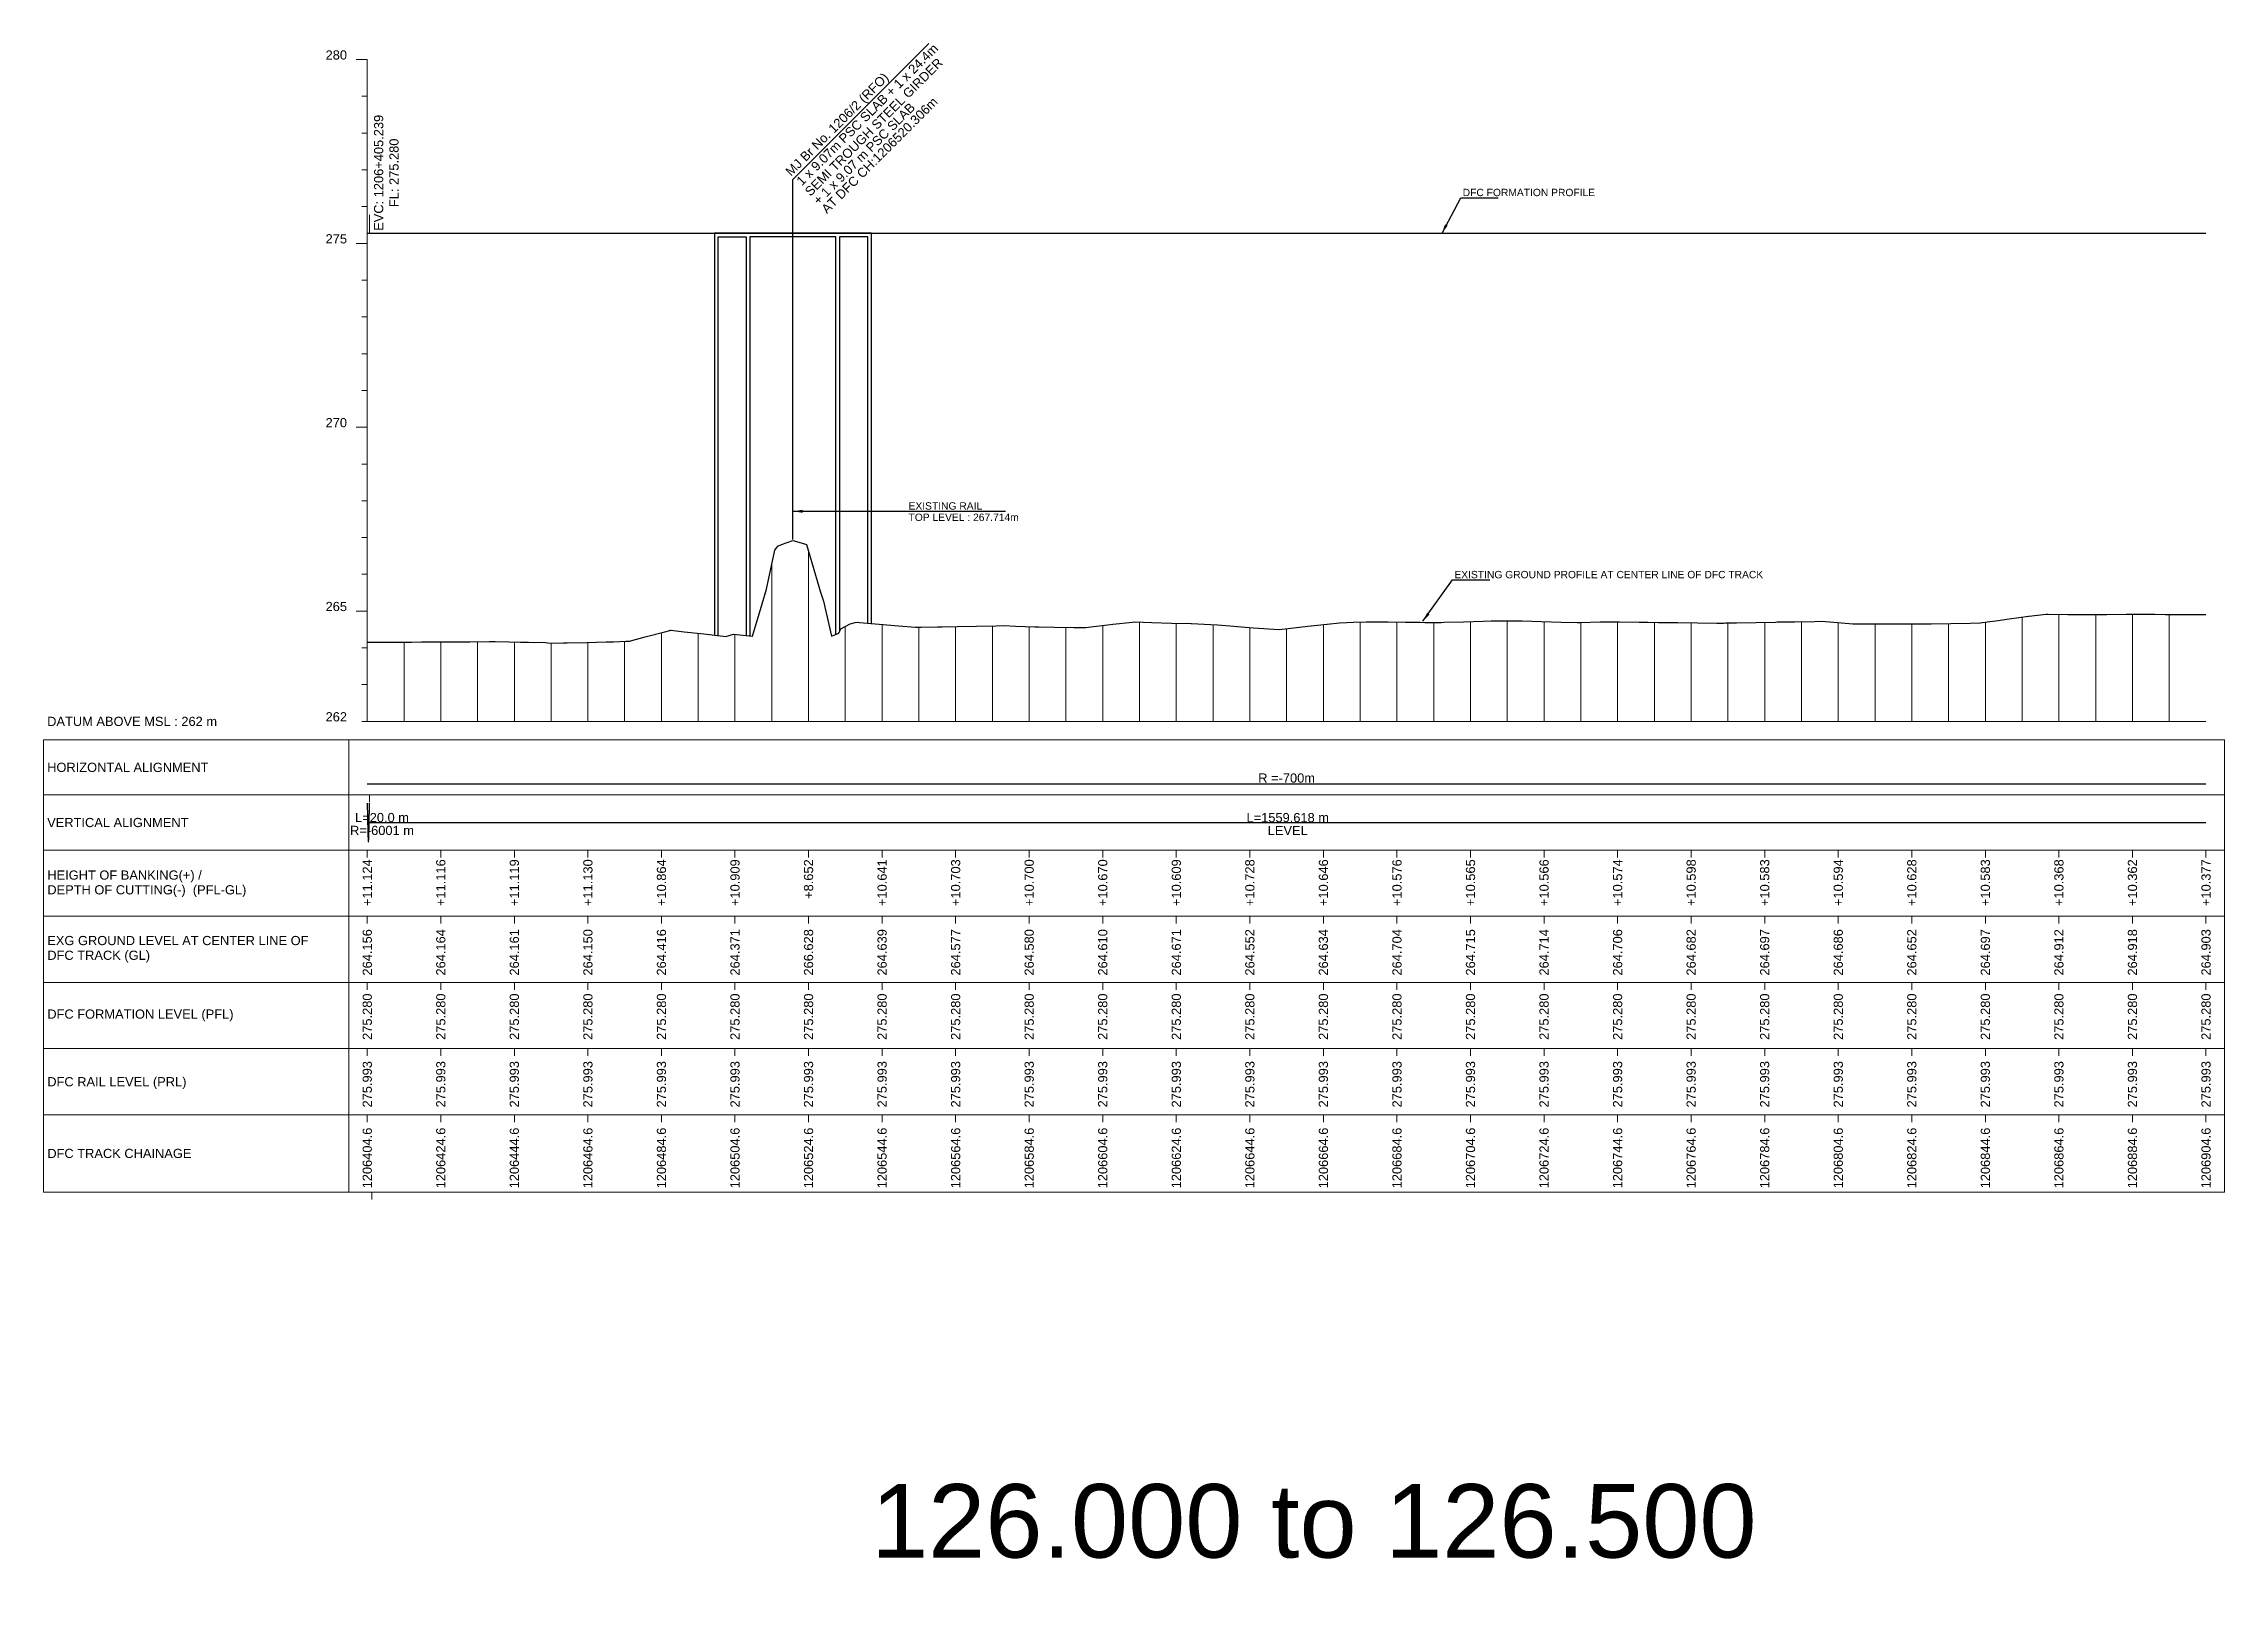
# Model space of a CAD drawing. Header units: metres. Extents: x 33905 to 43505, y -12340 to -11815.
# Drawn here: x 37912 to 38505, y -12237 to -11816 of the extents above; entities that cross this region are included whole.
import ezdxf
from ezdxf.enums import TextEntityAlignment as Align

# ---------------------------------------------------------------- set-up
doc = ezdxf.new("R2010")
doc.units = ezdxf.units.M
doc.header["$MEASUREMENT"] = 0
for name, color, linetype, lineweight in [('C-PROF-LABL-DG', 1, 'Continuous', 25), ('LS BRIDGE INDICATION', 10, 'Continuous', 30), ('LS BVC-PVI-EVC TEXT', 10, 'Continuous', 0), ('LS CUT FILL', 10, 'Continuous', 0), ('LS DATUM', 7, 'Continuous', 0), ('LS DATUM X', 7, 'Continuous', 0), ('LS DATUM Y', 7, 'Continuous', 0), ('LS EXG GL', 7, 'Continuous', 0), ('LS EXG. GL', 7, 'Continuous', 0), ('LS FRAME', 7, 'Continuous', 0), ('LS PRO FL', 10, 'Continuous', 0), ('LS PRO. CUT & FILL', 10, 'Continuous', 0), ('LS PRO. DFCC CH', 10, 'Continuous', 0), ('LS PRO. FL', 10, 'Continuous', 0), ('LS PRO. RL', 10, 'Continuous', 0), ('LS PROFILE EXG GL', 7, 'Continuous', 30), ('LS PROFILE PRO FL', 1, 'Continuous', 30), ('LS TICKS', 7, 'Continuous', 0), ('Profile Grid', 7, 'Continuous', 0)]:
    doc.layers.add(name, color=color, linetype=linetype, lineweight=lineweight)
for name, color, linetype in [("LS BRIDGE'S", 7, 'Continuous'), ('LS HORIZONTAL ALIGNMENT', 10, 'Continuous'), ('LS VERTICAL ALIGNMENT', 10, 'Continuous'), ('ref text', 3, 'Continuous')]:
    doc.layers.add(name, color=color, linetype=linetype)
doc.styles.add('Arial', font='arial.ttf')
doc.styles.get("Standard").update_dxf_attribs({"font": 'arial.ttf'})
doc.styles.add('Style-Arial', font='arial.ttf')
doc.styles.add('StyleArial', font='arial.ttf')
doc.dimstyles.get("Standard").update_dxf_attribs({"dimtxt": 0.18, "dimasz": 0.18, "dimexe": 0.18, "dimexo": 0.0625, "dimgap": 0.09, "dimtad": 0, "dimtih": 1, "dimtoh": 1, "dimdec": 4, "dimzin": 0, "dimdsep": 46, "dimtxsty": 'Standard', "dimcen": 0.09, "dimadec": 0, "dimazin": 0, "dimtfac": 1, "dimtdec": 4, "dimtofl": 0, "dimtmove": 0, "dimatfit": 3, "dimfxl": 1, "dimtolj": 1, "dimtzin": 0, "dimarcsym": 0})

msp = doc.modelspace()

# ---------------------------------------------------------------- texts
at = {"layer": 'C-PROF-LABL-DG', "color": 1, "linetype": 'Continuous', "lineweight": 25, "insert": (38005.21, -11850.81), "char_height": 2.5, "attachment_point": 5, "rotation": 90, "style": 'Arial'}
msp.add_mtext('EVC: 1206+405.239\\PFL: 275.280', dxfattribs=at)
at = {"layer": "LS BRIDGE'S", "color": 10}
for s, p in [('1 x 9.07m PSC SLAB + 1 x 24.4m ', (38118.21, -11854.49)), ('MJ Br No. 1206/2 (RFO)', (38115.24, -11851.87)), ('SEMI TROUGH STEEL GIRDER ', (38120.51, -11857.33)), ('+ 1 x 9.07 m PSC SLAB', (38122.77, -11859.71)), ('AT DFC CH:1206520.306m', (38125.02, -11862.08))]:
    msp.add_text(s, height=2.5, rotation=45, dxfattribs=at).set_placement(p)
at = {"layer": 'LS CUT FILL', "style": 'Style-Arial'}
for s, p in [('+11.124', (38000, -12037.5)), ('+11.116', (38020, -12037.5)), ('+11.119', (38040, -12037.5)), ('+11.130', (38060, -12037.5)), ('+10.864', (38080, -12037.5)), ('+10.909', (38100, -12037.5)), ('+8.652', (38120, -12037.5)), ('+10.641', (38140, -12037.5)), ('+10.703', (38160, -12037.5)), ('+10.700', (38180, -12037.5)), ('+10.670', (38200, -12037.5)), ('+10.609', (38220, -12037.5)), ('+10.728', (38240, -12037.5)), ('+10.646', (38260, -12037.5)), ('+10.576', (38280, -12037.5)), ('+10.565', (38300, -12037.5)), ('+10.566', (38320, -12037.5)), ('+10.574', (38340, -12037.5)), ('+10.598', (38360, -12037.5)), ('+10.583', (38380, -12037.5)), ('+10.594', (38400, -12037.5)), ('+10.628', (38420, -12037.5)), ('+10.583', (38440, -12037.5)), ('+10.368', (38460, -12037.5)), ('+10.362', (38480, -12037.5)), ('+10.377', (38500, -12037.5))]:
    msp.add_text(s, height=2.5, rotation=90, dxfattribs=at).set_placement(p, align=Align.MIDDLE_RIGHT)
at = {"layer": 'LS DATUM', "color": 7, "style": 'StyleArial'}
msp.add_text('DATUM ABOVE MSL : 262 m', height=2.5, rotation=0.00003, dxfattribs=at).set_placement((37912.97, -12000), align=Align.MIDDLE_LEFT)
at = {"layer": 'LS DATUM Y', "color": 7, "lineweight": 0, "style": 'Style-Arial'}
for s, p in [('280', (37994.5, -11820)), ('280', (37994.5, -11820)), ('275', (37994.5, -11870)), ('270', (37994.5, -11920)), ('265', (37994.5, -11970)), ('262', (37994.5, -12000))]:
    msp.add_text(s, height=2.5, dxfattribs=at).set_placement(p, align=Align.RIGHT)
at = {"layer": 'LS EXG GL', "style": 'Style-Arial'}
for s, p in [('264.156', (38000, -12056.5)), ('264.164', (38020, -12056.5)), ('264.161', (38040, -12056.5)), ('264.150', (38060, -12056.5)), ('264.416', (38080, -12056.5)), ('264.371', (38100, -12056.5)), ('266.628', (38120, -12056.5)), ('264.639', (38140, -12056.5)), ('264.577', (38160, -12056.5)), ('264.580', (38180, -12056.5)), ('264.610', (38200, -12056.5)), ('264.671', (38220, -12056.5)), ('264.552', (38240, -12056.5)), ('264.634', (38260, -12056.5)), ('264.704', (38280, -12056.5)), ('264.715', (38300, -12056.5)), ('264.714', (38320, -12056.5)), ('264.706', (38340, -12056.5)), ('264.682', (38360, -12056.5)), ('264.697', (38380, -12056.5)), ('264.686', (38400, -12056.5)), ('264.652', (38420, -12056.5)), ('264.697', (38440, -12056.5)), ('264.912', (38460, -12056.5)), ('264.918', (38480, -12056.5)), ('264.903', (38500, -12056.5))]:
    msp.add_text(s, height=2.5, rotation=90, dxfattribs=at).set_placement(p, align=Align.MIDDLE_RIGHT)
at = {"layer": 'LS EXG. GL', "color": 7, "style": 'StyleArial'}
for s, p in [('EXG GROUND LEVEL AT CENTER LINE OF ', (37913, -12059.6)), ('DFC TRACK (GL)', (37913, -12063.6))]:
    msp.add_text(s, height=2.5, rotation=0.00003, dxfattribs=at).set_placement(p, align=Align.MIDDLE_LEFT)
at = {"layer": 'LS HORIZONTAL ALIGNMENT', "style": 'StyleArial'}
msp.add_text('HORIZONTAL ALIGNMENT', height=2.5, rotation=0.00003, dxfattribs=at).set_placement((37912.97, -12012.5), align=Align.MIDDLE_LEFT)
at = {"layer": 'LS HORIZONTAL ALIGNMENT', "insert": (38250, -12015.42), "char_height": 2.5, "attachment_point": 5, "line_spacing_factor": 0.6, "style": 'Style-Arial'}
msp.add_mtext('R =-700m', dxfattribs=at)
at = {"layer": 'LS PRO FL', "style": 'Style-Arial'}
for p in [(38000, -12074), (38020, -12074), (38040, -12074), (38060, -12074), (38080, -12074), (38100, -12074), (38120, -12074), (38140, -12074), (38160, -12074), (38180, -12074), (38200, -12074), (38220, -12074), (38240, -12074), (38260, -12074), (38280, -12074), (38300, -12074), (38320, -12074), (38340, -12074), (38360, -12074), (38380, -12074), (38400, -12074), (38420, -12074), (38440, -12074), (38460, -12074), (38480, -12074), (38500, -12074)]:
    msp.add_text('275.280', height=2.5, rotation=90, dxfattribs=at).set_placement(p, align=Align.MIDDLE_RIGHT)
at = {"layer": 'LS PRO. CUT & FILL', "color": 10, "style": 'StyleArial'}
for s, p in [('HEIGHT OF BANKING(+) /', (37913, -12041.8)), ('DEPTH OF CUTTING(-)  (PFL-GL)', (37913, -12045.8))]:
    msp.add_text(s, height=2.5, rotation=0.00003, dxfattribs=at).set_placement(p, align=Align.MIDDLE_LEFT)
at = {"layer": 'LS PRO. DFCC CH'}
for s, p in [('1206404.6', (38001.25, -12127)), ('1206424.6', (38021.25, -12127)), ('1206444.6', (38041.25, -12127)), ('1206464.6', (38061.25, -12127)), ('1206484.6', (38081.25, -12127)), ('1206504.6', (38101.25, -12127)), ('1206524.6', (38121.25, -12127)), ('1206544.6', (38141.25, -12127)), ('1206564.6', (38161.25, -12127)), ('1206584.6', (38181.25, -12127)), ('1206604.6', (38201.25, -12127)), ('1206624.6', (38221.25, -12127)), ('1206644.6', (38241.25, -12127)), ('1206664.6', (38261.25, -12127)), ('1206684.6', (38281.25, -12127)), ('1206704.6', (38301.25, -12127)), ('1206724.6', (38321.25, -12127)), ('1206744.6', (38341.25, -12127)), ('1206764.6', (38361.25, -12127)), ('1206784.6', (38381.25, -12127)), ('1206804.6', (38401.25, -12127)), ('1206824.6', (38421.25, -12127)), ('1206844.6', (38441.25, -12127)), ('1206864.6', (38461.25, -12127)), ('1206884.6', (38481.25, -12127)), ('1206904.6', (38501.25, -12127))]:
    msp.add_text(s, height=2.5, rotation=90, dxfattribs=at).set_placement(p)
at = {"layer": 'LS PRO. DFCC CH', "color": 10, "style": 'Style-Arial'}
msp.add_text('DFC TRACK CHAINAGE', height=2.5, rotation=0.00003, dxfattribs=at).set_placement((37913, -12117.5), align=Align.MIDDLE_LEFT)
at = {"layer": 'LS PRO. FL', "color": 10, "style": 'StyleArial'}
msp.add_text('DFC FORMATION LEVEL (PFL) ', height=2.5, rotation=0.00003, dxfattribs=at).set_placement((37913, -12079.6), align=Align.MIDDLE_LEFT)
at = {"layer": 'LS PRO. RL', "color": 10, "style": 'StyleArial'}
msp.add_text('DFC RAIL LEVEL (PRL)', height=2.5, rotation=0.00003, dxfattribs=at).set_placement((37913, -12098), align=Align.MIDDLE_LEFT)
at = {"layer": 'LS PRO. RL'}
for p in [(38001.25, -12105), (38021.25, -12105), (38041.25, -12105), (38061.25, -12105), (38081.25, -12105), (38101.25, -12105), (38121.25, -12105), (38141.25, -12105), (38161.25, -12105), (38181.25, -12105), (38201.25, -12105), (38221.25, -12105), (38241.25, -12105), (38261.25, -12105), (38281.25, -12105), (38301.25, -12105), (38321.25, -12105), (38341.25, -12105), (38361.25, -12105), (38381.25, -12105), (38401.25, -12105), (38421.25, -12105), (38441.25, -12105), (38461.25, -12105), (38481.25, -12105), (38501.25, -12105)]:
    msp.add_text('275.993', height=2.5, rotation=90, dxfattribs=at).set_placement(p)
at = {"layer": 'LS PROFILE EXG GL', "color": 7, "lineweight": 0, "style": 'Style-Arial'}
for s, p in [('EXISTING RAIL ', (38147.19, -11942.4)), ('TOP LEVEL : 267.714m', (38147.19, -11945.49)), ('EXISTING GROUND PROFILE AT CENTER LINE OF DFC TRACK', (38295.62, -11961.07))]:
    msp.add_text(s, height=2, dxfattribs=at).set_placement(p)
at = {"layer": 'LS PROFILE PRO FL', "style": 'Style-Arial'}
msp.add_text(' DFC FORMATION PROFILE', height=2, dxfattribs=at).set_placement((38297.1, -11857.15))
at = {"layer": 'LS VERTICAL ALIGNMENT', "style": 'StyleArial'}
msp.add_text('VERTICAL ALIGNMENT', height=2.5, rotation=0.00003, dxfattribs=at).set_placement((37912.97, -12027.5), align=Align.MIDDLE_LEFT)
at = {"layer": 'LS VERTICAL ALIGNMENT', "char_height": 2.5, "attachment_point": 5, "line_spacing_factor": 0.84, "style": 'Style-Arial'}
for s, insert in [('L=20.0 m\\PR=-6001 m', (38004.02, -12027.92)), ('L=1559.618 m\\PLEVEL', (38250.31, -12027.92))]:
    msp.add_mtext(s, dxfattribs=dict(at, insert=insert))
at = {"layer": 'ref text', "color": 3, "insert": (38137, -12227.71), "char_height": 20, "width": 259.0433, "attachment_point": 7, "bg_fill": 3, "box_fill_scale": 1.5, "bg_fill_color": 256, "bg_fill_transparency": 0}
msp.add_mtext('126.000 to 126.500', dxfattribs=at)

# ---------------------------------------------------------------- linework, layer by layer
at = {"layer": 'LS BRIDGE INDICATION'}
for points in [[(38137.11, -11973.36), (38137.11, -11867.2), (38094.41, -11867.2), (38094.41, -11976.53)], [(38095.41, -11976.64), (38095.41, -11868.2), (38103.06, -11868.2), (38103.06, -11976.65)], [(38127.46, -11976.34), (38127.46, -11868.2), (38104.06, -11868.2), (38104.06, -11976.77)], [(38136.11, -11973.27), (38136.11, -11868.2), (38128.46, -11868.2), (38128.46, -11975.53)]]:
    msp.add_lwpolyline(points, dxfattribs=at)
at = {"layer": "LS BRIDGE'S", "color": 10}
msp.add_lwpolyline([(38115.76, -11950.56), (38115.76, -11852.58), (38152.67, -11815.66)], dxfattribs=at)
at = {"layer": 'LS BVC-PVI-EVC TEXT'}
msp.add_line((38000.62, -11867.2), (38000.62, -11862.2), dxfattribs=at)
at = {"layer": 'LS DATUM X', "color": 7, "linetype": 'Continuous', "lineweight": 0}
msp.add_line((38000, -12000), (38500, -12000), dxfattribs=at)
at = {"layer": 'LS DATUM Y', "color": 7, "linetype": 'Continuous', "lineweight": 0}
for p, q in [((37997, -11820), (38000, -11820)), ((37997, -11820), (38000, -11820)), ((38000, -12000), (38000, -11820)), ((37998.5, -11830), (38000, -11830)), ((37998.5, -11840), (38000, -11840)), ((37998.5, -11850), (38000, -11850)), ((37998.5, -11860), (38000, -11860)), ((37997, -11870), (38000, -11870)), ((37998.5, -11880), (38000, -11880)), ((37998.5, -11890), (38000, -11890)), ((37998.5, -11900), (38000, -11900)), ((37998.5, -11910), (38000, -11910)), ((37997, -11920), (38000, -11920)), ((37998.5, -11930), (38000, -11930)), ((37998.5, -11940), (38000, -11940)), ((37998.5, -11950), (38000, -11950)), ((37998.5, -11960), (38000, -11960)), ((37997, -11970), (38000, -11970)), ((37998.5, -11980), (38000, -11980)), ((37998.5, -11990), (38000, -11990)), ((37998.5, -12000), (38000, -12000))]:
    msp.add_line(p, q, dxfattribs=at)
at = {"layer": 'LS FRAME'}
for points in [[(37995, -12005), (37912, -12005), (37912, -12020), (37995, -12020)], [(37995, -12020), (37912, -12020), (37912, -12035), (37995, -12035)], [(37995, -12035), (37912, -12035), (37912, -12053), (37995, -12053)], [(37995, -12053), (37912, -12053), (37912, -12071), (37995, -12071)], [(37995, -12071), (37912, -12071), (37912, -12089), (37995, -12089)], [(37995, -12089), (37912, -12089), (37912, -12107), (37995, -12107)], [(37995, -12107), (37912, -12107), (37912, -12128), (37995, -12128)]]:
    msp.add_lwpolyline(points, dxfattribs=at)
at = {"layer": 'LS FRAME', "color": 7, "linetype": 'Continuous', "lineweight": 0, "flags": 128}
for points in [[(37995, -12020), (38505, -12020), (38505, -12005), (37995, -12005), (37995, -12020)], [(37995, -12035), (38505, -12035), (38505, -12020), (37995, -12020), (37995, -12035)], [(37995, -12053), (38505, -12053), (38505, -12035), (37995, -12035), (37995, -12053)], [(37995, -12071), (38505, -12071), (38505, -12053), (37995, -12053), (37995, -12071)], [(37995, -12089), (38505, -12089), (38505, -12071), (37995, -12071), (37995, -12089)], [(37995, -12107), (38505, -12107), (38505, -12089), (37995, -12089), (37995, -12107)], [(37995, -12128), (38505, -12128), (38505, -12107), (37995, -12107), (37995, -12128)]]:
    msp.add_lwpolyline(points, close=True, dxfattribs=at)
at = {"layer": 'LS HORIZONTAL ALIGNMENT', "flags": 128}
msp.add_lwpolyline([(38000, -12017), (38500, -12017)], dxfattribs=at)
at = {"layer": 'LS PROFILE EXG GL', "flags": 128}
msp.add_lwpolyline([(38000, -11978.44), (38001.43, -11978.43), (38001.97, -11978.43), (38006.73, -11978.41), (38008.57, -11978.41), (38011.73, -11978.42), (38012.02, -11978.41), (38014.72, -11978.38), (38017.32, -11978.37), (38022.62, -11978.35), (38025.7, -11978.34), (38026.13, -11978.34), (38027.92, -11978.33), (38033.22, -11978.31), (38034.8, -11978.31), (38038.52, -11978.36), (38041.72, -11978.41), (38043.81, -11978.45), (38048.45, -11978.55), (38049.11, -11978.63), (38049.94, -11978.72), (38053.34, -11978.66), (38054.41, -11978.64), (38059.71, -11978.51), (38065.01, -11978.38), (38065.64, -11978.36), (38066.96, -11978.32), (38070.31, -11978.21), (38071.33, -11978.17), (38075.61, -11977.02), (38080.9, -11975.6), (38082.24, -11975.24), (38082.3, -11975.21), (38082.42, -11975.21), (38082.55, -11975.22), (38086.2, -11975.63), (38091.5, -11976.22), (38096.8, -11976.79), (38097.5, -11976.87), (38099.62, -11976.24), (38102.1, -11976.54), (38104.8, -11976.86), (38107.4, -11968.04), (38108.58, -11964.02), (38110.83, -11953.4), (38111.66, -11952.32), (38112.69, -11951.93), (38115.7, -11950.81), (38117.99, -11951.48), (38119.47, -11951.91), (38123.29, -11964.85), (38124.03, -11967.33), (38126.26, -11976.84), (38128.24, -11976.02), (38128.59, -11975.22), (38128.78, -11974.79), (38131.29, -11973.5), (38132.66, -11973.06), (38133.43, -11973.04), (38133.89, -11973.08), (38139.19, -11973.54), (38144.49, -11974), (38149.04, -11974.39), (38149.17, -11974.38), (38149.78, -11974.38), (38150.66, -11974.37), (38155.08, -11974.31), (38156.35, -11974.3), (38160.38, -11974.22), (38165.68, -11974.12), (38170.98, -11974.01), (38173.27, -11973.96), (38176.28, -11974.07), (38181.57, -11974.26), (38182.65, -11974.29), (38186.87, -11974.35), (38192.17, -11974.42), (38195.36, -11974.46), (38197.47, -11974.21), (38201.38, -11973.74), (38202.77, -11973.58), (38208.07, -11972.99), (38208.61, -11972.93), (38213.37, -11973.08), (38218.66, -11973.24), (38223.96, -11973.41), (38224.13, -11973.42), (38229.26, -11973.66), (38231.2, -11973.75), (38234.56, -11974.03), (38239.86, -11974.47), (38241.01, -11974.57), (38245.16, -11974.82), (38247.9, -11974.99), (38250.45, -11974.71), (38255.75, -11974.13), (38261.05, -11973.55), (38264.38, -11973.17), (38266.35, -11973.07), (38268.21, -11972.98), (38271.65, -11972.96), (38276.95, -11972.94), (38277.57, -11972.93), (38282.25, -11972.98), (38286.36, -11973.02), (38287.54, -11973.06), (38288.78, -11973.09), (38292.06, -11973.07), (38292.84, -11973.05), (38298.14, -11972.9), (38303.44, -11972.75), (38305.66, -11972.69), (38308.74, -11972.65), (38310.27, -11972.63), (38312.73, -11972.64), (38314.04, -11972.68), (38319.33, -11972.84), (38324.63, -11972.99), (38329, -11973.11), (38329.93, -11973.08), (38335.23, -11972.93), (38336.43, -11972.89), (38340.53, -11972.95), (38345.83, -11973.02), (38347.26, -11973.03), (38348.25, -11973.05), (38351.13, -11973.08), (38356.42, -11973.14), (38361.72, -11973.2), (38367.02, -11973.25), (38368.7, -11973.27), (38368.91, -11973.27), (38369.32, -11973.18), (38369.82, -11973.21), (38372.32, -11973.17), (38377.62, -11973.07), (38382.92, -11972.97), (38383.4, -11972.96), (38388.21, -11972.89), (38393.51, -11972.81), (38395.35, -11972.78), (38398.81, -11973.04), (38403.99, -11973.44), (38404.11, -11973.44), (38409.41, -11973.49), (38410.02, -11973.49), (38414.71, -11973.49), (38420.01, -11973.48), (38422.67, -11973.48), (38422.92, -11973.48), (38425.06, -11973.44), (38425.3, -11973.44), (38430.6, -11973.35), (38435.9, -11973.27), (38438.6, -11973.23), (38441.2, -11972.86), (38442.86, -11972.63), (38446.5, -11972.12), (38451.77, -11971.39), (38451.8, -11971.39), (38456.55, -11970.86), (38457.09, -11970.86), (38462.39, -11970.89), (38465.82, -11970.91), (38467.59, -11970.93), (38467.69, -11970.93), (38468.28, -11970.92), (38469.64, -11970.91), (38472.99, -11970.89), (38478.29, -11970.84), (38481.99, -11970.81), (38483.59, -11970.83), (38486.11, -11970.87), (38488.89, -11970.9), (38492.6, -11970.94), (38494.18, -11970.95), (38499.48, -11970.97), (38500, -11970.97)], dxfattribs=at)
at = {"layer": 'LS PROFILE PRO FL', "flags": 128}
msp.add_lwpolyline([(38000, -11867.2), (38000.2, -11867.2), (38000.62, -11867.2), (38500, -11867.2)], dxfattribs=at)
at = {"layer": 'LS TICKS', "color": 7, "linetype": 'Continuous', "lineweight": 0, "flags": 128}
for points in [[(38000.62, -12022), (38000.62, -12020)], [(38000, -12037), (38000, -12035)], [(38020, -12037), (38020, -12035)], [(38040, -12037), (38040, -12035)], [(38060, -12037), (38060, -12035)], [(38080, -12037), (38080, -12035)], [(38100, -12037), (38100, -12035)], [(38120, -12037), (38120, -12035)], [(38140, -12037), (38140, -12035)], [(38160, -12037), (38160, -12035)], [(38180, -12037), (38180, -12035)], [(38200, -12037), (38200, -12035)], [(38220, -12037), (38220, -12035)], [(38240, -12037), (38240, -12035)], [(38260, -12037), (38260, -12035)], [(38280, -12037), (38280, -12035)], [(38300, -12037), (38300, -12035)], [(38320, -12037), (38320, -12035)], [(38340, -12037), (38340, -12035)], [(38360, -12037), (38360, -12035)], [(38380, -12037), (38380, -12035)], [(38400, -12037), (38400, -12035)], [(38420, -12037), (38420, -12035)], [(38440, -12037), (38440, -12035)], [(38460, -12037), (38460, -12035)], [(38480, -12037), (38480, -12035)], [(38500, -12037), (38500, -12035)], [(38000, -12055), (38000, -12053)], [(38020, -12055), (38020, -12053)], [(38040, -12055), (38040, -12053)], [(38060, -12055), (38060, -12053)], [(38080, -12055), (38080, -12053)], [(38100, -12055), (38100, -12053)], [(38120, -12055), (38120, -12053)], [(38140, -12055), (38140, -12053)], [(38160, -12055), (38160, -12053)], [(38180, -12055), (38180, -12053)], [(38200, -12055), (38200, -12053)], [(38220, -12055), (38220, -12053)], [(38240, -12055), (38240, -12053)], [(38260, -12055), (38260, -12053)], [(38280, -12055), (38280, -12053)], [(38300, -12055), (38300, -12053)], [(38320, -12055), (38320, -12053)], [(38340, -12055), (38340, -12053)], [(38360, -12055), (38360, -12053)], [(38380, -12055), (38380, -12053)], [(38400, -12055), (38400, -12053)], [(38420, -12055), (38420, -12053)], [(38440, -12055), (38440, -12053)], [(38460, -12055), (38460, -12053)], [(38480, -12055), (38480, -12053)], [(38500, -12055), (38500, -12053)], [(38000, -12073), (38000, -12071)], [(38020, -12073), (38020, -12071)], [(38040, -12073), (38040, -12071)], [(38060, -12073), (38060, -12071)], [(38080, -12073), (38080, -12071)], [(38100, -12073), (38100, -12071)], [(38120, -12073), (38120, -12071)], [(38140, -12073), (38140, -12071)], [(38160, -12073), (38160, -12071)], [(38180, -12073), (38180, -12071)], [(38200, -12073), (38200, -12071)], [(38220, -12073), (38220, -12071)], [(38240, -12073), (38240, -12071)], [(38260, -12073), (38260, -12071)], [(38280, -12073), (38280, -12071)], [(38300, -12073), (38300, -12071)], [(38320, -12073), (38320, -12071)], [(38340, -12073), (38340, -12071)], [(38360, -12073), (38360, -12071)], [(38380, -12073), (38380, -12071)], [(38400, -12073), (38400, -12071)], [(38420, -12073), (38420, -12071)], [(38440, -12073), (38440, -12071)], [(38460, -12073), (38460, -12071)], [(38480, -12073), (38480, -12071)], [(38500, -12073), (38500, -12071)], [(38000, -12091), (38000, -12089)], [(38020, -12091), (38020, -12089)], [(38040, -12091), (38040, -12089)], [(38060, -12091), (38060, -12089)], [(38080, -12091), (38080, -12089)], [(38100, -12091), (38100, -12089)], [(38120, -12091), (38120, -12089)], [(38140, -12091), (38140, -12089)], [(38160, -12091), (38160, -12089)], [(38180, -12091), (38180, -12089)], [(38200, -12091), (38200, -12089)], [(38220, -12091), (38220, -12089)], [(38240, -12091), (38240, -12089)], [(38260, -12091), (38260, -12089)], [(38280, -12091), (38280, -12089)], [(38300, -12091), (38300, -12089)], [(38320, -12091), (38320, -12089)], [(38340, -12091), (38340, -12089)], [(38360, -12091), (38360, -12089)], [(38380, -12091), (38380, -12089)], [(38400, -12091), (38400, -12089)], [(38420, -12091), (38420, -12089)], [(38440, -12091), (38440, -12089)], [(38460, -12091), (38460, -12089)], [(38480, -12091), (38480, -12089)], [(38500, -12091), (38500, -12089)], [(38000, -12109), (38000, -12107)], [(38020, -12109), (38020, -12107)], [(38040, -12109), (38040, -12107)], [(38060, -12109), (38060, -12107)], [(38080, -12109), (38080, -12107)], [(38100, -12109), (38100, -12107)], [(38120, -12109), (38120, -12107)], [(38140, -12109), (38140, -12107)], [(38160, -12109), (38160, -12107)], [(38180, -12109), (38180, -12107)], [(38200, -12109), (38200, -12107)], [(38220, -12109), (38220, -12107)], [(38240, -12109), (38240, -12107)], [(38260, -12109), (38260, -12107)], [(38280, -12109), (38280, -12107)], [(38300, -12109), (38300, -12107)], [(38320, -12109), (38320, -12107)], [(38340, -12109), (38340, -12107)], [(38360, -12109), (38360, -12107)], [(38380, -12109), (38380, -12107)], [(38400, -12109), (38400, -12107)], [(38420, -12109), (38420, -12107)], [(38440, -12109), (38440, -12107)], [(38460, -12109), (38460, -12107)], [(38480, -12109), (38480, -12107)], [(38500, -12109), (38500, -12107)], [(38001.25, -12130), (38001.25, -12128)]]:
    msp.add_lwpolyline(points, dxfattribs=at)
at = {"layer": 'LS VERTICAL ALIGNMENT', "flags": 128}
for points in [[(38000, -12022.25), (38000.02, -12023.52), (38000.04, -12024.71), (38000.06, -12025.82), (38000.08, -12026.84), (38000.1, -12027.79), (38000.12, -12028.65), (38000.14, -12029.43), (38000.16, -12030.13), (38000.18, -12030.74), (38000.2, -12031.27), (38000.21, -12031.72), (38000.23, -12032.09), (38000.25, -12032.38), (38000.27, -12032.59), (38000.29, -12032.71), (38000.33, -12032.71), (38000.35, -12032.59), (38000.37, -12032.38), (38000.39, -12032.09), (38000.41, -12031.72), (38000.43, -12031.27), (38000.45, -12030.74), (38000.47, -12030.13), (38000.49, -12029.43), (38000.51, -12028.65), (38000.53, -12027.79), (38000.55, -12026.84), (38000.57, -12025.82), (38000.59, -12024.71), (38000.6, -12023.52), (38000.62, -12022.25)], [(38000.62, -12027.5), (38500, -12027.5)]]:
    msp.add_lwpolyline(points, dxfattribs=at)
at = {"layer": 'Profile Grid'}
for p, q in [((38120, -11953.72), (38120, -12000)), ((38110, -11957.31), (38110, -12000)), ((38310, -11972.64), (38310, -12000)), ((38450, -12000), (38450, -11971.64)), ((38460, -11970.88), (38460, -12000)), ((38470, -12000), (38470, -11970.91)), ((38480, -12000), (38480, -11970.82)), ((38490, -11970.91), (38490, -12000)), ((38010, -11978.41), (38010, -12000)), ((38020, -11978.36), (38020, -12000)), ((38030, -11978.33), (38030, -12000)), ((38040, -11978.39), (38040, -12000)), ((38060, -11978.5), (38060, -12000)), ((38070, -11978.22), (38070, -12000)), ((38080, -11975.84), (38080, -12000)), ((38090, -12000), (38090, -11976.05)), ((38100, -11976.29), (38100, -12000)), ((38130, -11974.16), (38130, -12000)), ((38140, -12000), (38140, -11973.61)), ((38150, -12000), (38150, -11974.37)), ((38160, -12000), (38160, -11974.23)), ((38170, -12000), (38170, -11974.03)), ((38180, -12000), (38180, -11974.2)), ((38190, -11974.39), (38190, -12000)), ((38200, -11973.9), (38200, -12000)), ((38210, -12000), (38210, -11972.97)), ((38220, -12000), (38220, -11973.29)), ((38230, -12000), (38230, -11973.7)), ((38240, -11974.48), (38240, -12000)), ((38250, -11974.76), (38250, -12000)), ((38260, -11973.66), (38260, -12000)), ((38270, -11972.97), (38270, -12000)), ((38280, -12000), (38280, -11972.96)), ((38290, -12000), (38290, -11973.08)), ((38300, -11972.85), (38300, -12000)), ((38320, -11972.86), (38320, -12000)), ((38330, -11973.08), (38330, -12000)), ((38340, -11972.94), (38340, -12000)), ((38350, -11973.07), (38350, -12000)), ((38360, -11973.18), (38360, -12000)), ((38370, -11973.21), (38370, -12000)), ((38380, -11973.03), (38380, -12000)), ((38390, -11972.86), (38390, -12000)), ((38400, -11973.14), (38400, -12000)), ((38410, -11973.49), (38410, -12000)), ((38420, -11973.48), (38420, -12000)), ((38430, -11973.36), (38430, -12000)), ((38440, -11973.03), (38440, -12000)), ((38050, -11978.72), (38050, -12000))]:
    msp.add_line(p, q, dxfattribs=at)

msp.set_redraw_order([(e.dxf.handle, doc.entitydb.next_handle()) for e in msp.query("TEXT MTEXT ATTDEF DIMENSION ARC_DIMENSION")])  # texts and dimensions are drawn at this point

# ---------------------------------------------------------------- leaders
at = {"layer": 'LS PROFILE EXG GL', "color": 7, "lineweight": -3}
for points in [[(38115.87, -11942.86), (38146.68, -11942.86), (38173.55, -11942.86)], [(38287.08, -11972.75), (38295.11, -11961.53), (38305.25, -11961.53)]]:
    msp.add_leader(points, dimstyle='Standard', override={"dimasz": 2.5, "dimexe": 0.25, "dimexo": 0.25, "dimgap": 0.25, "dimtad": 0, "dimtih": 0, "dimtoh": 0, "dimzin": 11, "dimadec": 4, "dimazin": 3, "dimatfit": 1, "dimfrac": 2, "dimtolj": 0, "dimtzin": 11}, dxfattribs=at)
at = {"layer": 'LS PROFILE PRO FL', "lineweight": -3}
msp.add_leader([(38292.26, -11867.2), (38297.38, -11857.61), (38307.52, -11857.61)], dimstyle='Standard', override={"dimasz": 2.5, "dimexe": 0.25, "dimexo": 0.25, "dimgap": 0.25, "dimtad": 0, "dimtih": 0, "dimtoh": 0, "dimzin": 11, "dimadec": 4, "dimazin": 3, "dimatfit": 1, "dimfrac": 2, "dimtolj": 0, "dimtzin": 11}, dxfattribs=at)

doc.saveas('drawing.dxf')
